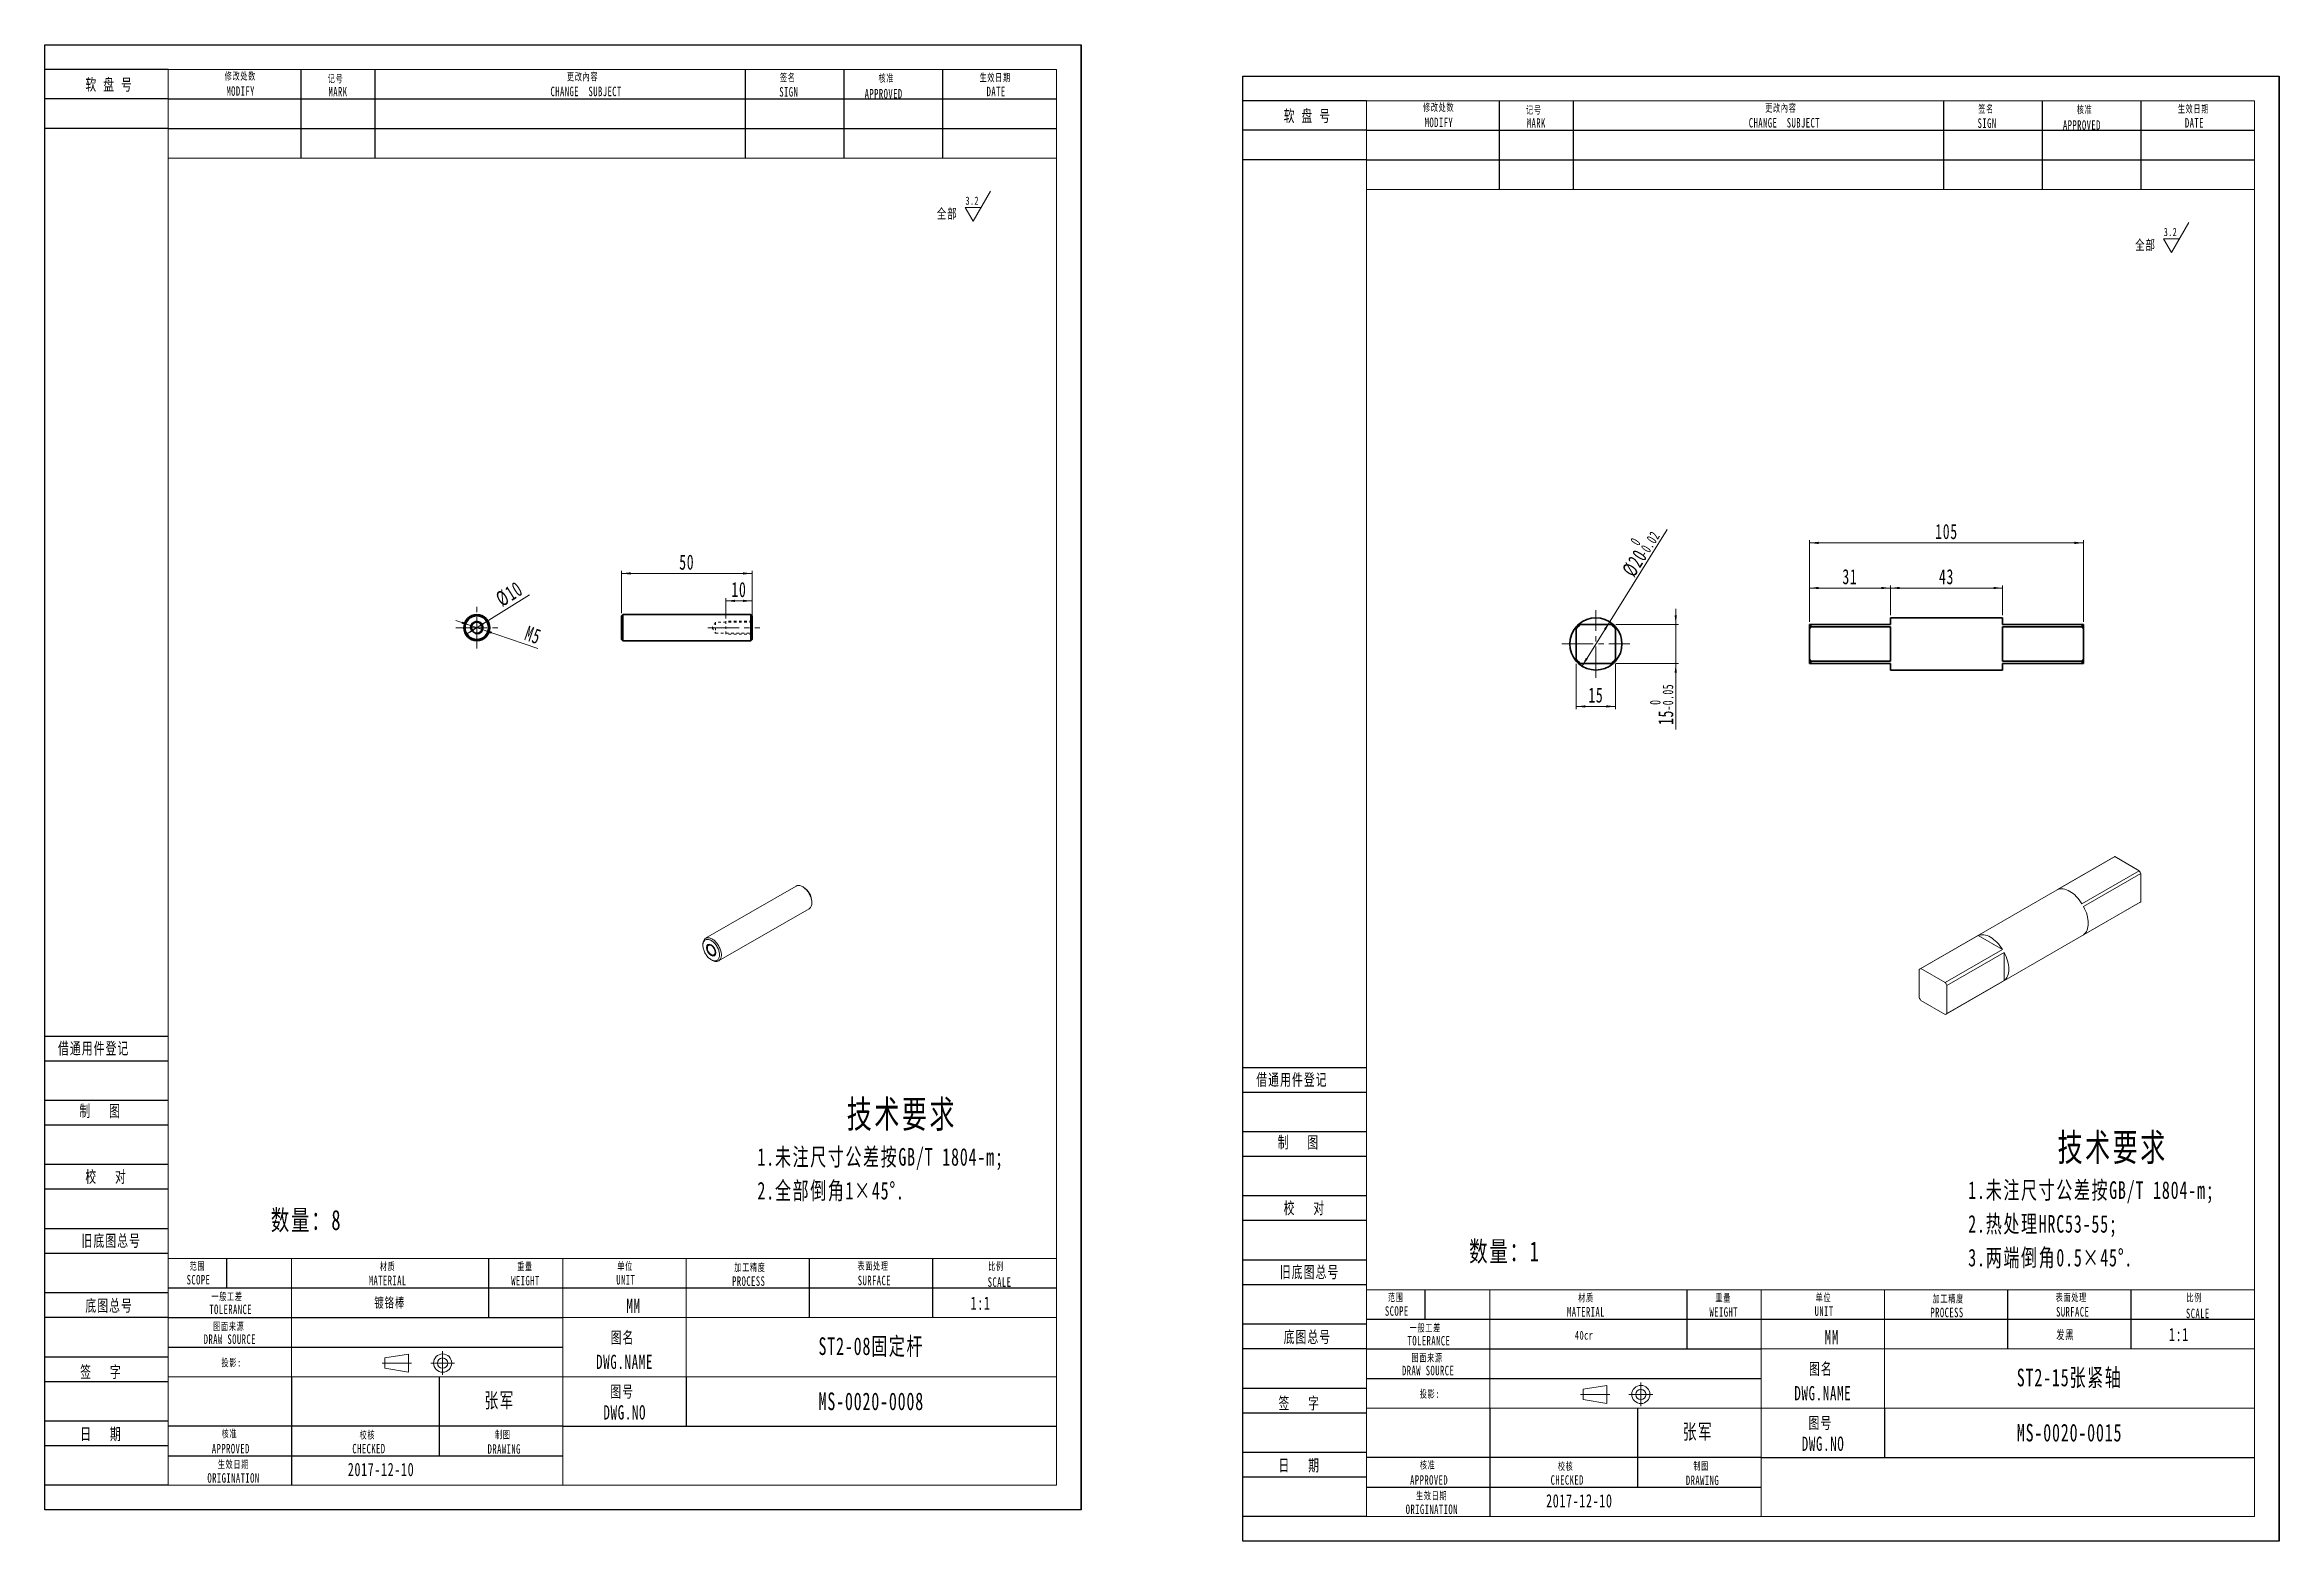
# Model space of a CAD drawing. Header units: millimetres. Extents: x 440 to 2654, y -10 to 563.
# Drawn here: x 1347 to 2203, y -10 to 563 of the extents above; entities that cross this region are included whole.
import ezdxf

# ---------------------------------------------------------------- set-up
doc = ezdxf.new("R2010")
doc.units = ezdxf.units.MM
for name, pattern in [('AD_LTYPE3 0 mm', [16, 11, -1, 1, -1, 1, -1]), ('点画线', [18, 12, -2, 2, -2]), ('虚线', [2, 1, -1])]:
    doc.linetypes.add(name, pattern=pattern)
doc.layers.get('0').update_dxf_attribs({"lineweight": 35})
for name, color, linetype, lineweight in [('ACAD0', 7, 'Continuous', 0), ('ACADA-定位3-标高', 171, 'Continuous', 0), ('ACADA-构件3-柱砼', 9, 'Continuous', 0), ('ACADA-构件8-屋面', 7, 'Continuous', 0), ('EB0', 7, 'Continuous', 35), ('中心线层', 1, '点画线', 18), ('尺寸线层', 3, 'Continuous', 18), ('虚线层', 6, '虚线', 18)]:
    doc.layers.add(name, color=color, linetype=linetype, lineweight=lineweight)
doc.styles.add('标准', font='', dxfattribs={"width": 0.667})
doc.styles.get('标准').set_extended_font_data('宋体')
doc.dimstyles.new('标准', dxfattribs={"dimtxt": 5.779688, "dimasz": 3.5, "dimexe": 1, "dimexo": 1, "dimgap": 1.209086, "dimtad": 1, "dimdsep": 46, "dimtxsty": '标准', "dimblk": '_CAXARROW', "dimcen": 0, "dimdle": 7, "dimazin": 2, "dimtfac": 0.707107, "dimtdec": 3, "dimtmove": 0, "dimatfit": 3, "dimfxl": 0, "dimfrac": 2, "dimtolj": 1, "dimarcsym": 0})

msp = doc.modelspace()

# ---------------------------------------------------------------- texts
at = {"layer": 'ACADA-定位3-标高', "linetype": 'Continuous', "lineweight": 18, "line_spacing_factor": 1.15057, "style": '标准'}
for s, insert, char_height, width, attachment_point in [('\\T1.1;数量：8', (1433.915, 108.513), 7.7149, 39.4258, 7), ('\\T1.1;数量：1', (1892.794, 96.51), 7.7146, 38.95265, 7), ('\\T1.1;ST2-08固定杆', (1663.833, 64.546), 6.74297, 141.73595, 5), ('\\T1.1;ST2-15张紧轴', (2122.713, 52.543), 6.74297, 141.73595, 5), ('\\T1.1;MS-0020-0008', (1663.833, 43.758), 6.74297, 141.73595, 5), ('\\T1.1;MS-0020-0015', (2122.713, 31.755), 6.74297, 141.73595, 5), ('\\T1.1;2017-12-10', (1463.369, 15.077), 5.09884, 39.173, 7), ('\\T1.1;2017-12-10', (1922.249, 3.074), 5.09884, 39.173, 7)]:
    msp.add_mtext(s, dxfattribs=dict(at, insert=insert, char_height=char_height, width=width, attachment_point=attachment_point))
at = {"layer": 'ACADA-定位3-标高', "linetype": 'AD_LTYPE3 0 mm', "lineweight": 0, "char_height": 5.0972, "width": 10.86809, "attachment_point": 7, "line_spacing_factor": 1.15057, "style": '标准'}
for insert in [(1701.875, 78.772), (2160.754, 66.769)]:
    msp.add_mtext('\\T1.1;1:1', dxfattribs=dict(at, insert=insert))
at = {"layer": 'ACADA-构件8-屋面', "linetype": 'Continuous', "lineweight": 18, "line_spacing_factor": 1.15057, "style": '标准'}
for s, insert, char_height, width, attachment_point in [('\\T1.1;软 盘 号', (1362.872, 550.467), 4.55105, 24.99156, 1), ('\\T1.1;修改处数', (1422.216, 551.296), 2.9127, 20.72747, 5), ('\\T1.1;记号', (1458.692, 550.299), 2.9127, 14.51074, 5), ('\\T1.1;更改內容', (1553.263, 551.038), 2.9127, 39.39579, 5), ('\\T1.1;签名', (1631.858, 550.704), 2.9127, 14.51074, 5), ('\\T1.1;核准', (1669.587, 550.449), 2.9127, 18.65925, 5), ('\\T1.1;生效日期', (1711.266, 550.7), 2.9127, 16.57895, 5), ('\\T1.1;MODIFY', (1422.319, 545.672), 3.64084, 16.59104, 5), ('\\T1.1;MARK', (1459.602, 545.449), 3.6408, 12.44253, 5), ('\\T1.1;CHANGE  SUBJECT', (1554.617, 545.526), 3.64084, 35.25937, 5), ('\\T1.1;SIGN', (1632.243, 545.359), 3.6408, 12.44253, 5), ('\\T1.1;APPROVED', (1668.553, 544.649), 3.64084, 16.59104, 5), ('\\T1.1;DATE', (1711.633, 545.526), 3.6408, 12.44253, 5), ('\\T1.1;软 盘 号', (1821.752, 538.464), 4.55105, 24.99156, 1), ('\\T1.1;修改处数', (1881.096, 539.294), 2.9127, 20.72747, 5), ('\\T1.1;记号', (1917.572, 538.296), 2.9127, 14.51074, 5), ('\\T1.1;更改內容', (2012.142, 539.035), 2.9127, 39.39579, 5), ('\\T1.1;签名', (2090.738, 538.701), 2.9127, 14.51074, 5), ('\\T1.1;核准', (2128.467, 538.446), 2.9127, 18.65925, 5), ('\\T1.1;生效日期', (2170.145, 538.697), 2.9127, 16.57895, 5), ('\\T1.1;MODIFY', (1881.198, 533.669), 3.64084, 16.59104, 5), ('\\T1.1;MARK', (1918.481, 533.447), 3.6408, 12.44253, 5), ('\\T1.1;CHANGE  SUBJECT', (2013.497, 533.523), 3.64084, 35.25937, 5), ('\\T1.1;SIGN', (2091.123, 533.356), 3.6408, 12.44253, 5), ('\\T1.1;APPROVED', (2127.433, 532.646), 3.64084, 16.59104, 5), ('\\T1.1;DATE', (2170.513, 533.523), 3.6408, 12.44253, 5), ('\\T1.1;借通用件登记', (1352.386, 181.292), 4.55105, 42.94074, 1), ('\\T1.1;借通用件登记', (1811.265, 169.289), 4.55105, 42.94074, 1), ('\\T1.1;制   图', (1360.58, 157.31), 4.55105, 24.99156, 1), ('\\T1.1;制   图', (1819.46, 145.307), 4.55105, 24.99156, 1), ('\\T1.1;校   对', (1362.872, 132.125), 4.55105, 24.99156, 1), ('\\T1.1;校   对', (1821.752, 120.122), 4.55105, 24.99156, 1), ('\\T1.1;旧底图总号', (1361.408, 107.601), 4.55105, 71.28793, 1), ('\\T1.1;范围', (1405.791, 95.454), 2.9127, 9.1903, 5), ('\\T1.1;材质', (1478.634, 95.325), 2.9127, 15.00191, 5), ('\\T1.1;重量', (1531.214, 95.338), 2.9127, 16.93912, 5), ('\\T1.1;单位', (1569.598, 95.422), 2.9127, 13.06471, 5), ('\\T1.1;加工精度', (1617.364, 94.94), 2.9127, 18.38439, 5), ('\\T1.1;表面处理', (1664.501, 95.491), 2.9127, 18.38439, 5), ('\\T1.1;比例', (1711.602, 95.367), 2.9127, 16.69126, 5), ('\\T1.1;旧底图总号', (1820.287, 95.598), 4.55105, 71.28793, 1), ('\\T1.1;SCOPE', (1406.186, 90.361), 3.64084, 10.49631, 5), ('\\T1.1;一般工差', (1417.112, 83.774), 2.9127, 20.32159, 5), ('\\T1.1;MATERIAL', (1478.642, 90.078), 3.64084, 15.39209, 5), ('\\T1.1;WEIGHT', (1531.389, 90.005), 3.64084, 15.29033, 5), ('\\T1.1;UNIT', (1569.819, 90.339), 3.6408, 11.00889, 5), ('\\T1.1;PROCESS', (1616.885, 89.813), 3.64084, 14.67599, 5), ('\\T1.1;SURFACE', (1665.013, 90.071), 3.64084, 14.57424, 5), ('\\T1.1;SCALE', (1712.946, 89.448), 3.64084, 15.13391, 5), ('\\T1.1;底图总号', (1362.872, 82.744), 4.5511, 24.99156, 1), ('\\T1.1;TOLERANCE', (1418.497, 78.997), 3.64084, 18.44864, 5), ('\\T1.1;   MM', (1568.706, 80.367), 5.46126, 22.34339, 5), ('\\T1.1;SCOPE', (1865.065, 78.359), 3.64084, 10.49631, 5), ('\\T1.1;范围', (1864.671, 83.451), 2.9127, 9.1903, 5), ('\\T1.1;MATERIAL', (1937.521, 78.075), 3.64084, 15.39209, 5), ('\\T1.1;材质', (1937.514, 83.322), 2.9127, 15.00191, 5), ('\\T1.1;WEIGHT', (1990.269, 78.002), 3.64084, 15.29033, 5), ('\\T1.1;重量', (1990.094, 83.335), 2.9127, 16.93912, 5), ('\\T1.1;UNIT', (2028.699, 78.336), 3.6408, 11.00889, 5), ('\\T1.1;单位', (2028.477, 83.419), 2.9127, 13.06471, 5), ('\\T1.1;PROCESS', (2075.765, 77.81), 3.64084, 14.67599, 5), ('\\T1.1;加工精度', (2076.244, 82.937), 2.9127, 18.38439, 5), ('\\T1.1;表面处理', (2123.38, 83.488), 2.9127, 18.38439, 5), ('\\T1.1;SURFACE', (2123.893, 78.068), 3.64084, 14.57424, 5), ('\\T1.1;SCALE', (2171.826, 77.446), 3.64084, 15.13391, 5), ('\\T1.1;比例', (2170.482, 83.364), 2.9127, 16.69126, 5), ('\\T1.1;图面来源', (1417.803, 72.333), 2.9127, 24.196, 5), ('\\T1.1;图名', (1568.574, 68.013), 4.5511, 13.78546, 5), ('\\T1.1;底图总号', (1821.752, 70.741), 4.5511, 24.99156, 1), ('\\T1.1;TOLERANCE', (1877.377, 66.994), 3.64084, 18.44864, 5), ('\\T1.1;一般工差', (1875.991, 71.771), 2.9127, 20.32159, 5), ('\\T1.1;   MM', (2027.585, 68.364), 5.46126, 22.34339, 5), ('\\T1.1;投影:', (1418.863, 58.466), 2.9127, 108.913, 5), ('\\T1.1;图面来源', (1876.682, 60.33), 2.9127, 24.196, 5), ('\\T1.1;签   字', (1360.892, 57.376), 4.55105, 24.99156, 1), ('\\T1.1;图名', (2027.453, 56.01), 4.5511, 13.78546, 5), ('\\T1.1;张军', (1521.504, 43.847), 5.772, 75.59251, 5), ('\\T1.1;图号', (1568.442, 47.304), 4.5511, 22.50287, 5), ('\\T1.1;签   字', (1819.771, 45.373), 4.55105, 24.99156, 1), ('\\T1.1;投影:', (1877.742, 46.463), 2.9127, 108.913, 5), ('\\T1.1;张军', (1980.383, 31.844), 5.772, 75.59251, 5), ('\\T1.1;图号', (2027.321, 35.301), 4.5511, 22.50287, 5), ('\\T1.1;日   期', (1360.892, 33.564), 4.55105, 24.99156, 1), ('\\T1.1;APPROVED', (1418.56, 25.645), 3.64084, 17.02023, 5), ('\\T1.1;核准', (1418.021, 31.257), 2.9127, 16.93912, 5), ('\\T1.1;CHECKED', (1471.458, 25.645), 3.64084, 14.67599, 5), ('\\T1.1;校核', (1470.871, 30.759), 2.9127, 15.00191, 5), ('\\T1.1;DRAWING', (1523.258, 25.52), 3.64084, 14.1672, 5), ('\\T1.1;制图', (1522.745, 30.884), 2.9127, 18.87632, 5), ('\\T1.1;生效日期', (1419.555, 19.472), 2.9127, 24.196, 5), ('\\T1.1;日   期', (1819.771, 21.561), 4.55105, 24.99156, 1), ('\\T1.1;核准', (1876.901, 19.254), 2.9127, 16.93912, 5), ('\\T1.1;校核', (1929.75, 18.756), 2.9127, 15.00191, 5), ('\\T1.1;制图', (1981.624, 18.881), 2.9127, 18.87632, 5), ('\\T1.1;ORIGINATION', (1419.59, 14.421), 3.64084, 20.5743, 5), ('\\T1.1;APPROVED', (1877.44, 13.642), 3.64084, 17.02023, 5), ('\\T1.1;生效日期', (1878.434, 7.469), 2.9127, 24.196, 5), ('\\T1.1;CHECKED', (1930.337, 13.643), 3.64084, 14.67599, 5), ('\\T1.1;DRAWING', (1982.137, 13.517), 3.64084, 14.1672, 5), ('\\T1.1;ORIGINATION', (1878.47, 2.418), 3.64084, 20.5743, 5)]:
    msp.add_mtext(s, dxfattribs=dict(at, insert=insert, char_height=char_height, width=width, attachment_point=attachment_point))
at = {"layer": '尺寸线层', "linetype": 'Continuous', "lineweight": 18, "line_spacing_factor": 1.15057, "style": '标准'}
for s, insert, char_height, width, attachment_point in [('\\T1.1;技术要求', (1654.441, 159.105), 10.5373, 72.72313, 1), ('\\T1.1;技术要求', (2118.12, 146.376), 10.5373, 72.72313, 1), ('\\T1.1;1.未注尺寸公差按GB/T 1804-m;\\P2.全部倒角1×45%%D.', (1620.211, 140.816), 6.74297, 128.95196, 1), ('\\T1.1;1.未注尺寸公差按GB/T 1804-m;\\P2.热处理HRC53-55;\\P3.两端倒角0.5×45%%D.', (2083.89, 128.088), 6.74297, 128.95196, 1), ('\\T1.1;镀铬棒', (1479.437, 81.374), 3.8483, 40.53202, 5), ('\\T1.1;DRAW SOURCE', (1418.174, 67.572), 3.64084, 47.21285, 5), ('\\T1.1;40cr', (1936.816, 69.077), 3.3715, 75.59251, 5), ('\\T1.1;发黑', (2121.072, 69.077), 3.3715, 47.24532, 5), ('\\T1.1;DWG.NAME', (1569.342, 58.877), 5.46126, 47.24532, 5), ('\\T1.1;DRAW SOURCE', (1877.053, 55.569), 3.64084, 47.21285, 5), ('\\T1.1;DWG.NAME', (2028.222, 46.874), 5.46126, 47.24532, 5), ('\\T1.1;DWG.NO', (1569.441, 39.513), 5.46126, 47.44838, 5), ('\\T1.1;DWG.NO', (2028.321, 27.51), 5.46126, 47.44838, 5)]:
    msp.add_mtext(s, dxfattribs=dict(at, insert=insert, char_height=char_height, width=width, attachment_point=attachment_point))

# ---------------------------------------------------------------- blocks, each defined once
blk = doc.blocks.new('*X5')
at = {"layer": '尺寸线层', "linetype": 'Continuous', "lineweight": 18}
for p, q in [((6.49, -1.41), (13.14, 10.09)), ((3.48, 3.82), (9.51, 3.82)), ((6.49, -1.41), (3.48, 3.82))]:
    blk.add_line(p, q, dxfattribs=at)
at = {"layer": '尺寸线层', "linetype": 'Continuous', "lineweight": 18, "line_spacing_factor": 1.15057, "style": '标准'}
for s, insert, char_height, width, attachment_point in [('\\T1.1;全部', (-3.47, 1.27), 3.853, 17.1639, 5), ('\\T1.1;3.2', (8.68, 6.41), 3.116, 6.8178, 6)]:
    blk.add_mtext(s, dxfattribs=dict(at, insert=insert, char_height=char_height, width=width, attachment_point=attachment_point))
blk = doc.blocks.new('*X31')
at = {"layer": '尺寸线层', "linetype": 'Continuous', "lineweight": 18}
for points in [[(1517.01, 342.79), (1514.27, 340.56), (1513.81, 341.3)], [(1508.53, 337.49), (1511.73, 338.97), (1511.27, 339.71)]]:
    blk.add_hatch(color=0, dxfattribs=at).paths.add_polyline_path(points, flags=0)
at = {"layer": '尺寸线层', "color": 0, "linetype": 'Continuous', "lineweight": 18}
blk.add_line((1532.92, 352.73), (1508.53, 337.49), dxfattribs=at)
at = {"layer": '尺寸线层', "color": 0, "linetype": 'Continuous', "lineweight": 18, "insert": (1525.23, 353), "char_height": 5.7797, "width": 18.1582, "attachment_point": 5, "rotation": 31.99954, "line_spacing_factor": 1.15057, "style": '标准'}
blk.add_mtext('\\T1.1;%%C10', dxfattribs=at)
blk = doc.blocks.new('_CAXARROW')
blk.add_hatch(color=0).paths.add_polyline_path([(0, 0), (-1, 0.125), (-1, -0.125)], flags=0)
blk = doc.blocks.new('*X32')
at = {"layer": '尺寸线层', "linetype": 'Continuous', "lineweight": 18}
for points in [[(1568.17, 360.91), (1571.67, 361.35), (1571.67, 360.48)], [(1618.17, 360.91), (1614.67, 361.35), (1614.67, 360.48)]]:
    blk.add_hatch(color=0, dxfattribs=at).paths.add_polyline_path(points, flags=0)
at = {"layer": '尺寸线层', "color": 0, "linetype": 'Continuous', "lineweight": 18}
for p, q in [((1568.17, 345.64), (1568.17, 361.91)), ((1568.17, 360.91), (1618.17, 360.91)), ((1618.17, 345.64), (1618.17, 361.91))]:
    blk.add_line(p, q, dxfattribs=at)
at = {"layer": '尺寸线层', "color": 0, "linetype": 'Continuous', "lineweight": 18, "insert": (1593.17, 365.22), "char_height": 5.78, "width": 8.2177, "attachment_point": 5, "line_spacing_factor": 1.15057, "style": '标准'}
blk.add_mtext('\\T1.1;50', dxfattribs=at)
blk = doc.blocks.new('*X33')
at = {"layer": '尺寸线层', "linetype": 'Continuous', "lineweight": 18}
for points in [[(1608.17, 350.41), (1611.67, 350.85), (1611.67, 349.98)], [(1618.17, 350.41), (1614.67, 350.85), (1614.67, 349.98)]]:
    blk.add_hatch(color=0, dxfattribs=at).paths.add_polyline_path(points, flags=0)
at = {"layer": '尺寸线层', "color": 0, "linetype": 'Continuous', "lineweight": 18}
for p, q in [((1608.17, 343.64), (1608.17, 351.41)), ((1618.17, 343.64), (1618.17, 351.41)), ((1608.17, 350.41), (1618.17, 350.41))]:
    blk.add_line(p, q, dxfattribs=at)
at = {"layer": '尺寸线层', "color": 0, "linetype": 'Continuous', "lineweight": 18, "insert": (1613.17, 354.72), "char_height": 5.78, "width": 8.2177, "attachment_point": 5, "line_spacing_factor": 1.15057, "style": '标准'}
blk.add_mtext('\\T1.1;10', dxfattribs=at)
blk = doc.blocks.new('*X34')
at = {"layer": '尺寸线层', "linetype": 'Continuous', "lineweight": 18}
for points in [[(1510.41, 340.95), (1506.95, 341.67), (1507.24, 342.5)], [(1515.13, 339.33), (1518.3, 337.78), (1518.59, 338.6)]]:
    blk.add_hatch(color=0, dxfattribs=at).paths.add_polyline_path(points, flags=0)
at = {"layer": '尺寸线层', "color": 0, "linetype": 'Continuous', "lineweight": 18}
blk.add_line((1536.08, 332.14), (1504.73, 342.9), dxfattribs=at)
at = {"layer": '尺寸线层', "color": 0, "linetype": 'Continuous', "lineweight": 18, "insert": (1534.32, 337.3), "char_height": 5.78, "width": 11.0137, "attachment_point": 5, "rotation": 341.06, "line_spacing_factor": 1.15057, "style": '标准'}
blk.add_mtext('\\T1.1;M5', dxfattribs=at)
blk = doc.blocks.new('*X6')
at = {"layer": '尺寸线层', "linetype": 'Continuous', "lineweight": 18}
for p, q in [((6.49, -1.41), (13.14, 10.09)), ((3.48, 3.82), (9.51, 3.82)), ((6.49, -1.41), (3.48, 3.82))]:
    blk.add_line(p, q, dxfattribs=at)
at = {"layer": '尺寸线层', "linetype": 'Continuous', "lineweight": 18, "line_spacing_factor": 1.15057, "style": '标准'}
for s, insert, char_height, width, attachment_point in [('\\T1.1;全部', (-3.47, 1.27), 3.853, 17.1639, 5), ('\\T1.1;3.2', (8.68, 6.41), 3.116, 6.8178, 6)]:
    blk.add_mtext(s, dxfattribs=dict(at, insert=insert, char_height=char_height, width=width, attachment_point=attachment_point))
blk = doc.blocks.new('*X35')
at = {"layer": '尺寸线层', "linetype": 'Continuous', "lineweight": 18}
for points in [[(1933.81, 309.97), (1937.31, 310.41), (1937.31, 309.53)], [(1948.81, 309.97), (1945.31, 310.41), (1945.31, 309.53)]]:
    blk.add_hatch(color=0, dxfattribs=at).paths.add_polyline_path(points, flags=0)
at = {"layer": '尺寸线层', "color": 0, "linetype": 'Continuous', "lineweight": 18}
for p, q in [((1933.81, 326.3), (1933.81, 308.97)), ((1948.81, 326.3), (1948.81, 308.97)), ((1933.81, 309.97), (1948.81, 309.97))]:
    blk.add_line(p, q, dxfattribs=at)
at = {"layer": '尺寸线层', "color": 0, "linetype": 'Continuous', "lineweight": 18, "insert": (1941.31, 314.28), "char_height": 5.78, "width": 8.1213, "attachment_point": 5, "line_spacing_factor": 1.15057, "style": '标准'}
blk.add_mtext('\\T1.1;15', dxfattribs=at)
blk = doc.blocks.new('*X37')
at = {"color": 0, "attachment_point": 1, "rotation": 90, "line_spacing_factor": 1.15057, "style": '标准'}
for s, insert, char_height, width in [('\\T1.1;{\\H0.707107x;-0.05}', (5104.51, 318.21), 5.7797, 20.9352), ('\\T1.1;{\\H0.707107x;0}', (5099.63, 320.4), 5.7797, 20.9352), ('\\T1.1;15', (5102.82, 312.68), 5.78, 32.911)]:
    blk.add_mtext(s, dxfattribs=dict(at, insert=insert, char_height=char_height, width=width))
blk = doc.blocks.new('*X36')
at = {"layer": '尺寸线层', "linetype": 'Continuous', "lineweight": 18}
for points in [[(1971.9, 341.41), (1972.33, 344.91), (1971.46, 344.91)], [(1971.9, 326.41), (1972.33, 322.91), (1971.46, 322.91)]]:
    blk.add_hatch(color=0, dxfattribs=at).paths.add_polyline_path(points, flags=0)
at = {"layer": '尺寸线层', "color": 0, "linetype": 'Continuous', "lineweight": 18}
for p, q in [((1971.9, 347.41), (1971.9, 301.14)), ((1948.92, 341.41), (1972.9, 341.41)), ((1948.92, 326.41), (1972.9, 326.41))]:
    blk.add_line(p, q, dxfattribs=at)
blk.add_blockref('*X37', (-3137.66, -9.82), dxfattribs=at)
blk = doc.blocks.new('*X39')
at = {"color": 0, "char_height": 5.7797, "attachment_point": 1, "rotation": 58.06068, "line_spacing_factor": 1.15057, "style": '标准'}
for s, insert, width in [('\\T1.1;{\\H0.707107x;-0.02}', (5094.85, 378.75), 20.9352), ('\\T1.1;%%C20', (5088.66, 372.01), 39.8415), ('\\T1.1;{\\H0.707107x;0}', (5091.87, 383.19), 20.9352)]:
    blk.add_mtext(s, dxfattribs=dict(at, insert=insert, width=width))
blk = doc.blocks.new('*X38')
at = {"layer": '尺寸线层', "linetype": 'Continuous', "lineweight": 18}
for points in [[(1946.6, 342.4), (1945.12, 339.2), (1944.38, 339.66)], [(1936.02, 325.43), (1938.24, 328.16), (1937.5, 328.63)]]:
    blk.add_hatch(color=0, dxfattribs=at).paths.add_polyline_path(points, flags=0)
at = {"layer": '尺寸线层', "color": 0, "linetype": 'Continuous', "lineweight": 18}
blk.add_line((1968.65, 377.76), (1936.02, 325.43), dxfattribs=at)
blk.add_blockref('*X39', (-3137.66, -9.82), dxfattribs=at)
blk = doc.blocks.new('*X40')
at = {"layer": '尺寸线层', "linetype": 'Continuous', "lineweight": 18}
for points in [[(2023.09, 372.63), (2026.59, 373.06), (2026.59, 372.19)], [(2128.09, 372.63), (2124.59, 373.06), (2124.59, 372.19)]]:
    blk.add_hatch(color=0, dxfattribs=at).paths.add_polyline_path(points, flags=0)
at = {"layer": '尺寸线层', "color": 0, "linetype": 'Continuous', "lineweight": 18}
for p, q in [((2023.09, 342.41), (2023.09, 373.63)), ((2023.09, 372.63), (2128.09, 372.63)), ((2128.09, 342.41), (2128.09, 373.63))]:
    blk.add_line(p, q, dxfattribs=at)
at = {"layer": '尺寸线层', "color": 0, "linetype": 'Continuous', "lineweight": 18, "insert": (2075.59, 376.94), "char_height": 5.78, "width": 12.6446, "attachment_point": 5, "line_spacing_factor": 1.15057, "style": '标准'}
blk.add_mtext('\\T1.1;105', dxfattribs=at)
blk = doc.blocks.new('*X41')
at = {"layer": '尺寸线层', "linetype": 'Continuous', "lineweight": 18}
for points in [[(2023.09, 355.33), (2026.59, 355.77), (2026.59, 354.9)], [(2054.09, 355.33), (2050.59, 355.77), (2050.59, 354.9)]]:
    blk.add_hatch(color=0, dxfattribs=at).paths.add_polyline_path(points, flags=0)
at = {"layer": '尺寸线层', "color": 0, "linetype": 'Continuous', "lineweight": 18}
for p, q in [((2023.09, 342.41), (2023.09, 356.33)), ((2023.09, 355.33), (2054.09, 355.33)), ((2054.09, 344.91), (2054.09, 356.33))]:
    blk.add_line(p, q, dxfattribs=at)
at = {"layer": '尺寸线层', "color": 0, "linetype": 'Continuous', "lineweight": 18, "insert": (2038.59, 359.64), "char_height": 5.78, "width": 7.8001, "attachment_point": 5, "line_spacing_factor": 1.15057, "style": '标准'}
blk.add_mtext('\\T1.1;31', dxfattribs=at)
blk = doc.blocks.new('*X42')
at = {"layer": '尺寸线层', "linetype": 'Continuous', "lineweight": 18}
for points in [[(2054.09, 355.33), (2057.59, 355.77), (2057.59, 354.9)], [(2097.09, 355.33), (2093.59, 355.77), (2093.59, 354.9)]]:
    blk.add_hatch(color=0, dxfattribs=at).paths.add_polyline_path(points, flags=0)
at = {"layer": '尺寸线层', "color": 0, "linetype": 'Continuous', "lineweight": 18}
for p, q in [((2054.09, 344.91), (2054.09, 356.33)), ((2054.09, 355.33), (2097.09, 355.33)), ((2097.09, 344.91), (2097.09, 356.33))]:
    blk.add_line(p, q, dxfattribs=at)
at = {"layer": '尺寸线层', "color": 0, "linetype": 'Continuous', "lineweight": 18, "insert": (2075.59, 359.64), "char_height": 5.78, "width": 8.1213, "attachment_point": 5, "line_spacing_factor": 1.15057, "style": '标准'}
blk.add_mtext('\\T1.1;43', dxfattribs=at)

# ---------------------------------------------------------------- dimensions: what is measured, and where the dimension line sits
at = {"layer": '尺寸线层'}
for p1, p2, override, picture, middle in [((1936.02, 325.426), (1946.6, 342.398), {"dimpost": '%%C<>', "dimsah": 1, "dimtol": 1, "dimtp": 0, "dimtm": 0.02, "dimtmove": 2, "dimtfill": 1, "dimtzin": 8}, '*X38', (1961.94, 367.005)), ((1508.53, 337.488), (1517.01, 342.787), {"dimpost": '%%C<>', "dimsah": 1, "dimtmove": 2, "dimtfill": 1, "dimtzin": 8}, '*X31', (1527.511, 349.349))]:
    dim = msp.add_diameter_dim_2p(p1=p1, p2=p2, dimstyle='标准', override=override, dxfattribs=at)
    dim.commit()
    dim.dimension.update_dxf_attribs({"geometry": picture, "text_midpoint": middle, "dimtype": 163})
for base, p1, p2, picture, middle in [((2128.089, 372.626), (2023.089, 341.412), (2128.089, 341.412), '*X40', (2075.589, 372.626)), ((1618.174, 360.915), (1568.174, 344.638), (1618.174, 344.638), '*X32', (1593.174, 360.915)), ((2054.089, 355.335), (2023.089, 341.412), (2054.089, 343.912), '*X41', (2038.589, 355.335)), ((2097.089, 355.335), (2054.089, 343.912), (2097.089, 343.912), '*X42', (2075.589, 355.335)), ((1618.174, 350.414), (1608.174, 342.638), (1618.174, 342.638), '*X33', (1613.174, 350.414)), ((1948.81, 309.968), (1933.81, 327.298), (1948.81, 327.298), '*X35', (1941.31, 309.968))]:
    dim = msp.add_linear_dim(base=base, p1=p1, p2=p2, dimstyle='标准', override={"dimsah": 1, "dimtfill": 1, "dimtzin": 8}, dxfattribs=at)
    dim.commit()
    dim.dimension.update_dxf_attribs({"geometry": picture, "text_midpoint": middle})
dim = msp.add_diameter_dim_2p(p1=(1510.405, 340.949), p2=(1515.134, 339.326), text='M5', dimstyle='标准', override={"dimpost": '%%C<>', "dimsah": 1, "dimtmove": 2, "dimtfill": 1}, dxfattribs=at)
dim.commit()
dim.dimension.update_dxf_attribs({"geometry": '*X34', "text_midpoint": (1532.922, 333.223), "dimtype": 163})
dim = msp.add_linear_dim(base=(1971.897, 326.412), p1=(1947.925, 341.412), p2=(1947.925, 326.412), angle=270, dimstyle='标准', override={"dimsah": 1, "dimtol": 1, "dimtp": 0, "dimtm": 0.05, "dimtfill": 1, "dimtzin": 8}, dxfattribs=at)
dim.commit()
dim.dimension.update_dxf_attribs({"geometry": '*X36', "text_midpoint": (1971.897, 310.776)})

# ---------------------------------------------------------------- linework, layer by layer
at = {"layer": 'ACAD0', "linetype": 'Continuous', "lineweight": 0}
for p, q in [((1394.535, 11.631), (1394.535, 554.008)), ((1394.535, 554.008), (1734.701, 554.008)), ((1734.701, 554.008), (1734.701, 11.631)), ((1853.414, 542.005), (2193.581, 542.005)), ((1853.414, -0.371), (1853.414, 542.005)), ((2193.581, 542.005), (2193.581, -0.371)), ((1394.535, 519.991), (1734.701, 519.991)), ((1853.414, 507.988), (2193.581, 507.988)), ((1394.535, 98.563), (1734.701, 98.563)), ((1441.78, 53.207), (1441.78, 98.563)), ((1545.72, 11.631), (1545.72, 98.563)), ((1592.965, 53.207), (1592.965, 98.563)), ((1853.414, 86.56), (2193.581, 86.56)), ((1900.66, 41.204), (1900.66, 86.56)), ((2004.599, -0.371), (2004.599, 86.56)), ((2051.845, 41.204), (2051.845, 86.56)), ((1545.72, 75.885), (1734.701, 75.885)), ((2004.599, 63.882), (2193.581, 63.882)), ((1394.535, 53.207), (1734.701, 53.207)), ((1853.414, 41.204), (2193.581, 41.204)), ((1394.535, 11.631), (1734.701, 11.631)), ((1853.414, -0.371), (2193.581, -0.371))]:
    msp.add_line(p, q, dxfattribs=at)
at = {"layer": 'ACAD0', "color": 7, "linetype": 'Continuous', "lineweight": 15}
for p, q in [((2139.699, 252.291), (2065.453, 209.43)), ((2118.101, 239.8), (2140.022, 252.455)), ((2140.022, 252.455), (2149.376, 247.055)), ((1635.035, 241.17), (1600.387, 221.168)), ((1637.889, 240.718), (1637.535, 240.922)), ((2127.456, 234.4), (2149.376, 247.055)), ((2128.082, 233.316), (2150.002, 245.97)), ((2150.002, 245.97), (2150.002, 235.168)), ((1605.386, 212.508), (1640.035, 232.51)), ((1641.07, 234.799), (1641.07, 235.207)), ((2075.452, 192.109), (2149.698, 234.97)), ((2128.082, 222.514), (2150.002, 235.168)), ((1599.351, 218.879), (1599.351, 218.471)), ((2087.696, 222.248), (2065.776, 209.593)), ((2097.05, 216.848), (2075.13, 204.193)), ((2097.676, 215.763), (2075.756, 203.109)), ((2087.696, 222.248), (2097.05, 216.848)), ((2097.676, 215.763), (2097.676, 204.961)), ((1602.532, 212.96), (1602.886, 212.756)), ((2065.149, 198.43), (2065.149, 209.232)), ((2065.776, 209.593), (2075.13, 204.193)), ((2075.13, 191.945), (2065.776, 197.345)), ((2097.676, 204.961), (2075.756, 192.307)), ((2075.756, 203.109), (2075.756, 192.307))]:
    msp.add_line(p, q, dxfattribs=at)
for points in [[(1641.07, 234.799), (1641.058, 235.153), (1641.019, 235.518), (1640.956, 235.894), (1640.868, 236.276), (1640.756, 236.662), (1640.621, 237.049), (1640.464, 237.435), (1640.286, 237.817), (1640.087, 238.192), (1639.871, 238.556), (1639.637, 238.909), (1639.388, 239.246), (1639.126, 239.567), (1638.853, 239.867), (1638.57, 240.146), (1638.28, 240.401), (1637.984, 240.63), (1637.685, 240.832), (1637.385, 241.006), (1637.086, 241.149), (1636.79, 241.261), (1636.499, 241.341), (1636.216, 241.389), (1635.943, 241.404), (1635.681, 241.387), (1635.432, 241.336), (1635.199, 241.253), (1635.035, 241.17)], [(2127.456, 234.4), (2126.958, 235.15), (2126.426, 235.865), (2125.865, 236.541), (2125.278, 237.171), (2124.672, 237.751), (2124.049, 238.275), (2123.416, 238.74), (2122.778, 239.142), (2122.141, 239.477), (2121.508, 239.742), (2120.885, 239.937), (2120.278, 240.058), (2119.692, 240.105), (2119.131, 240.077), (2118.599, 239.975), (2118.101, 239.8)], [(2128.082, 222.514), (2128.482, 222.857), (2128.836, 223.267), (2129.14, 223.739), (2129.393, 224.271), (2129.591, 224.857), (2129.734, 225.493), (2129.821, 226.174), (2129.85, 226.894), (2129.821, 227.648), (2129.734, 228.428), (2129.591, 229.229), (2129.393, 230.045), (2129.14, 230.868), (2128.836, 231.692), (2128.482, 232.51), (2128.082, 233.316)], [(2097.05, 216.848), (2096.552, 217.597), (2096.021, 218.313), (2095.459, 218.988), (2094.873, 219.618), (2094.266, 220.198), (2093.644, 220.722), (2093.011, 221.187), (2092.373, 221.589), (2091.735, 221.924), (2091.102, 222.19), (2090.48, 222.384), (2089.873, 222.505), (2089.286, 222.552), (2088.725, 222.524), (2088.193, 222.423), (2087.696, 222.248)], [(1599.351, 218.879), (1599.364, 219.218), (1599.402, 219.54), (1599.465, 219.842), (1599.553, 220.123), (1599.665, 220.38), (1599.8, 220.611), (1599.957, 220.815), (1600.136, 220.991), (1600.334, 221.137), (1600.551, 221.251), (1600.784, 221.334), (1601.033, 221.385), (1601.295, 221.402), (1601.568, 221.387), (1601.851, 221.339), (1602.142, 221.259), (1602.437, 221.147), (1602.736, 221.004), (1603.037, 220.83), (1603.336, 220.628), (1603.631, 220.399), (1603.922, 220.144), (1604.205, 219.865), (1604.478, 219.565), (1604.74, 219.244), (1604.989, 218.907), (1605.222, 218.554), (1605.439, 218.19), (1605.637, 217.815), (1605.816, 217.433), (1605.973, 217.047), (1606.108, 216.66), (1606.22, 216.274), (1606.308, 215.892), (1606.371, 215.516), (1606.409, 215.151), (1606.422, 214.797)], [(1605.715, 214.797), (1605.702, 215.134), (1605.664, 215.483), (1605.6, 215.841), (1605.512, 216.205), (1605.4, 216.573), (1605.265, 216.942), (1605.107, 217.308), (1604.929, 217.668), (1604.732, 218.02), (1604.517, 218.361), (1604.286, 218.689), (1604.041, 218.999), (1603.784, 219.291), (1603.516, 219.561), (1603.241, 219.808), (1602.96, 220.029), (1602.676, 220.222), (1602.39, 220.387), (1602.106, 220.522), (1601.825, 220.625), (1601.55, 220.696), (1601.282, 220.735), (1601.025, 220.74), (1600.78, 220.712), (1600.549, 220.652), (1600.334, 220.559), (1600.137, 220.435), (1599.959, 220.28), (1599.801, 220.095), (1599.666, 219.883), (1599.554, 219.645), (1599.466, 219.382), (1599.402, 219.097), (1599.364, 218.793), (1599.351, 218.471), (1599.364, 218.134), (1599.402, 217.785), (1599.466, 217.427), (1599.554, 217.063), (1599.666, 216.695), (1599.801, 216.326), (1599.959, 215.96), (1600.137, 215.6), (1600.334, 215.248), (1600.549, 214.906), (1600.78, 214.579), (1601.025, 214.269), (1601.282, 213.977), (1601.55, 213.707), (1601.825, 213.46), (1602.106, 213.239), (1602.39, 213.046), (1602.676, 212.881), (1602.96, 212.746), (1603.241, 212.643), (1603.516, 212.572), (1603.784, 212.533), (1604.041, 212.528), (1604.286, 212.555), (1604.517, 212.616), (1604.732, 212.709), (1604.929, 212.833), (1605.107, 212.988), (1605.265, 213.172), (1605.4, 213.385), (1605.512, 213.623), (1605.6, 213.886), (1605.664, 214.17), (1605.702, 214.475), (1605.715, 214.797)], [(1604.018, 215.777), (1604.005, 216.008), (1603.967, 216.25), (1603.905, 216.498), (1603.819, 216.749), (1603.711, 216.998), (1603.583, 217.24), (1603.437, 217.472), (1603.275, 217.69), (1603.101, 217.89), (1602.917, 218.068), (1602.727, 218.222), (1602.533, 218.349), (1602.339, 218.446), (1602.149, 218.512), (1601.965, 218.546), (1601.79, 218.548), (1601.629, 218.516), (1601.483, 218.453), (1601.355, 218.358), (1601.247, 218.234), (1601.161, 218.082), (1601.099, 217.906), (1601.061, 217.708), (1601.048, 217.491), (1601.061, 217.26), (1601.099, 217.018), (1601.161, 216.77), (1601.247, 216.519), (1601.355, 216.27), (1601.483, 216.028), (1601.629, 215.795), (1601.79, 215.578), (1601.965, 215.378), (1602.149, 215.2), (1602.339, 215.046), (1602.533, 214.919), (1602.727, 214.822), (1602.917, 214.756), (1603.101, 214.722), (1603.275, 214.72), (1603.437, 214.752), (1603.583, 214.815), (1603.711, 214.91), (1603.819, 215.034), (1603.905, 215.186), (1603.967, 215.362), (1604.005, 215.56), (1604.018, 215.777)], [(1606.422, 214.797), (1606.409, 214.458), (1606.371, 214.136), (1606.308, 213.834), (1606.22, 213.554), (1606.108, 213.297), (1605.973, 213.065), (1605.816, 212.861), (1605.637, 212.685), (1605.439, 212.54), (1605.222, 212.425), (1604.989, 212.342), (1604.74, 212.291), (1604.478, 212.274), (1604.205, 212.289), (1603.922, 212.337), (1603.631, 212.417), (1603.336, 212.529), (1603.037, 212.672), (1602.886, 212.756)], [(2097.676, 204.961), (2098.077, 205.305), (2098.43, 205.714), (2098.735, 206.187), (2098.987, 206.718), (2099.186, 207.304), (2099.329, 207.941), (2099.415, 208.621), (2099.444, 209.342), (2099.415, 210.095), (2099.329, 210.875), (2099.186, 211.677), (2098.987, 212.492), (2098.735, 213.315), (2098.43, 214.139), (2098.077, 214.957), (2097.676, 215.763)]]:
    msp.add_lwpolyline(points, dxfattribs=at)
at = {"layer": 'ACAD0', "color": 7, "linetype": 'Continuous', "lineweight": 0}
msp.add_lwpolyline([(1602.533, 214.593), (1601.856, 215.139), (1601.283, 215.912), (1600.9, 216.796), (1600.765, 217.654), (1600.9, 218.358), (1601.283, 218.799), (1601.856, 218.91), (1602.533, 218.675), (1603.209, 218.129), (1603.783, 217.356), (1604.166, 216.472), (1604.301, 215.613), (1604.166, 214.91), (1603.783, 214.469), (1603.209, 214.357), (1602.533, 214.593)], dxfattribs=at)
msp.add_arc((1512.77, 340.138), 2.5, 255, 195, dxfattribs=at)
at = {"layer": 'ACAD0', "color": 7, "linetype": 'Continuous', "lineweight": 15}
for centre, radius, start, end in [((2141.372, 249.394), 3.345, 113.79583, 119.992526), ((1634.197, 234.913), 6.88, 2.451451, 57.543172), ((2134.711, 237.865), 17.306, 27.926304, 32.073697), ((1638.594, 234.541), 2.49, 305.353033, 5.959148), ((2148.026, 237.867), 3.345, 300.001514, 306.215474), ((2067.124, 206.536), 3.341, 113.793084, 126.217668), ((2080.44, 206.535), 17.306, 207.926304, 212.073697), ((2060.465, 195.003), 17.306, 27.926304, 32.073697), ((2073.782, 195.002), 3.341, 293.793084, 306.217668)]:
    msp.add_arc(centre, radius, start, end, dxfattribs=at)
at = {"layer": 'ACADA-构件3-柱砼', "linetype": 'ByBlock', "lineweight": -2, "ltscale": 0.2}
for p, q in [((1347.29, 2.182), (1347.29, 563.457)), ((1347.29, 563.457), (1744.15, 563.457)), ((1744.15, 2.182), (1744.15, 563.457)), ((1744.15, 563.457), (1744.15, 2.182)), ((1394.535, 554.008), (1347.29, 554.008)), ((1445.56, 519.991), (1445.56, 554.008)), ((1473.907, 519.991), (1473.907, 554.008)), ((1615.643, 519.991), (1615.643, 554.008)), ((1653.439, 519.991), (1653.439, 554.008)), ((1691.235, 519.991), (1691.235, 554.008)), ((1806.169, 551.454), (2203.03, 551.454)), ((1806.169, -9.821), (1806.169, 551.454)), ((2203.03, 551.454), (2203.03, -9.821)), ((2203.03, -9.821), (2203.03, 551.454)), ((1394.535, 542.669), (1347.29, 542.669)), ((1394.535, 542.669), (1734.701, 542.669)), ((1853.414, 542.005), (1806.169, 542.005)), ((1904.439, 507.988), (1904.439, 542.005)), ((1932.786, 507.988), (1932.786, 542.005)), ((2074.522, 507.988), (2074.522, 542.005)), ((2112.319, 507.988), (2112.319, 542.005)), ((2150.115, 507.988), (2150.115, 542.005)), ((1394.535, 531.33), (1347.29, 531.33)), ((1394.535, 531.33), (1734.701, 531.33)), ((1853.414, 530.666), (1806.169, 530.666)), ((1853.414, 530.666), (2193.581, 530.666)), ((1853.414, 519.327), (1806.169, 519.327)), ((1853.414, 519.327), (2193.581, 519.327)), ((1394.535, 183.604), (1347.29, 183.604)), ((1394.535, 174.155), (1347.29, 174.155)), ((1853.414, 171.601), (1806.169, 171.601)), ((1394.535, 159.037), (1347.29, 159.037)), ((1853.414, 162.152), (1806.169, 162.152)), ((1394.535, 149.588), (1347.29, 149.588)), ((1853.414, 147.034), (1806.169, 147.034)), ((1853.414, 137.585), (1806.169, 137.585)), ((1394.535, 134.469), (1347.29, 134.469)), ((1394.535, 125.02), (1347.29, 125.02)), ((1853.414, 122.466), (1806.169, 122.466)), ((1853.414, 113.017), (1806.169, 113.017)), ((1394.535, 109.902), (1347.29, 109.902)), ((1394.535, 100.453), (1347.29, 100.453)), ((1416.951, 98.583), (1416.951, 87.224)), ((1517.373, 75.885), (1517.373, 98.563)), ((1640.21, 75.885), (1640.21, 98.563)), ((1687.456, 75.885), (1687.456, 98.563)), ((1853.414, 97.899), (1806.169, 97.899)), ((1394.535, 87.224), (1734.701, 87.224)), ((1853.414, 88.45), (1806.169, 88.45)), ((1875.83, 86.58), (1875.83, 75.221)), ((1976.252, 63.882), (1976.252, 86.56)), ((2099.09, 63.882), (2099.09, 86.56)), ((2146.335, 63.882), (2146.335, 86.56)), ((1394.535, 85.334), (1347.29, 85.334)), ((1394.535, 75.885), (1347.29, 75.885)), ((1394.535, 75.885), (1545.72, 75.885)), ((1853.414, 73.331), (1806.169, 73.331)), ((1853.414, 75.221), (2193.581, 75.221)), ((1394.535, 60.767), (1347.29, 60.767)), ((1394.535, 64.546), (1545.72, 64.546)), ((1853.414, 63.882), (1806.169, 63.882)), ((1853.414, 63.882), (2004.599, 63.882)), ((1441.78, 53.207), (1441.78, 11.631)), ((1498.475, 22.97), (1498.475, 53.207)), ((1592.965, 53.207), (1592.965, 34.309)), ((1853.414, 52.543), (2004.599, 52.543)), ((1394.535, 51.317), (1347.29, 51.317)), ((1853.414, 48.764), (1806.169, 48.764)), ((1394.535, 36.199), (1347.29, 36.199)), ((1545.72, 34.309), (1394.535, 34.309)), ((1545.72, 34.309), (1734.701, 34.309)), ((1853.414, 39.315), (1806.169, 39.315)), ((1900.66, 41.204), (1900.66, -0.371)), ((1957.354, 10.967), (1957.354, 41.204)), ((2051.845, 41.204), (2051.845, 22.306)), ((1394.535, 26.75), (1347.29, 26.75)), ((1394.535, 22.97), (1545.72, 22.97)), ((1853.414, 24.196), (1806.169, 24.196)), ((2004.599, 22.306), (1853.414, 22.306)), ((2004.599, 22.306), (2193.581, 22.306)), ((1394.535, 11.631), (1347.29, 11.631)), ((1853.414, 14.747), (1806.169, 14.747)), ((1853.414, 10.967), (2004.599, 10.967)), ((1744.15, 2.182), (1347.29, 2.182)), ((1853.414, -0.371), (1806.169, -0.371)), ((2203.03, -9.821), (1806.169, -9.821))]:
    msp.add_line(p, q, dxfattribs=at)
at = {"layer": 'ACADA-构件8-屋面', "linetype": 'Continuous', "lineweight": 18}
for p, q in [((1477.558, 60.425), (1486.663, 61.93)), ((1477.558, 60.425), (1477.558, 56.462)), ((1486.663, 61.93), (1486.663, 54.957)), ((1499.665, 53.895), (1499.665, 62.992)), ((1476.497, 58.444), (1487.725, 58.444)), ((1477.558, 56.462), (1486.663, 54.957)), ((1495.117, 58.444), (1504.213, 58.444)), ((1935.376, 46.441), (1946.604, 46.441)), ((1936.438, 48.422), (1945.543, 49.927)), ((1936.438, 48.422), (1936.438, 44.459)), ((1936.438, 44.459), (1945.543, 42.954)), ((1945.543, 49.927), (1945.543, 42.954)), ((1953.996, 46.441), (1963.093, 46.441)), ((1958.545, 41.893), (1958.545, 50.989))]:
    msp.add_line(p, q, dxfattribs=at)
for centre, radius in [((1499.665, 58.444), 3.487), ((1499.665, 58.444), 1.981), ((1958.545, 46.441), 3.487), ((1958.545, 46.441), 1.981)]:
    msp.add_circle(centre, radius, dxfattribs=at)
at = {"layer": 'EB0'}
for p, q in [((1568.674, 345.138), (1568.174, 344.638)), ((1568.174, 335.638), (1568.174, 344.638)), ((1617.674, 345.138), (1568.674, 345.138)), ((1568.674, 345.138), (1568.674, 335.138)), ((1617.674, 335.138), (1617.674, 345.138)), ((1618.174, 344.638), (1617.674, 345.138)), ((1618.174, 344.638), (1618.174, 335.638)), ((2054.089, 343.912), (2054.089, 341.412)), ((2097.089, 343.912), (2054.089, 343.912)), ((2097.089, 343.912), (2097.089, 341.412)), ((1568.174, 335.638), (1568.674, 335.138)), ((1568.674, 335.138), (1617.674, 335.138)), ((1617.674, 335.138), (1618.174, 335.638)), ((1933.81, 327.298), (1933.81, 340.526)), ((1934.696, 341.412), (1947.925, 341.412)), ((1948.81, 340.526), (1948.81, 327.298)), ((2054.089, 341.412), (2023.089, 341.412)), ((2023.089, 341.412), (2023.089, 340.526)), ((2023.089, 339.743), (2023.089, 341.412)), ((2023.089, 327.298), (2023.089, 340.526)), ((2023.589, 341.412), (2023.589, 340.526)), ((2054.089, 340.526), (2023.589, 340.526)), ((2054.089, 340.526), (2054.089, 327.298)), ((2097.089, 341.412), (2128.089, 341.412)), ((2097.089, 340.526), (2097.089, 327.298)), ((2097.089, 340.526), (2127.589, 340.526)), ((2127.589, 340.526), (2127.589, 341.412)), ((2128.089, 341.412), (2128.089, 340.526)), ((2128.089, 341.412), (2128.089, 339.743)), ((2128.089, 327.298), (2128.089, 340.526)), ((1947.925, 326.412), (1934.696, 326.412)), ((2023.089, 326.412), (2023.089, 328.081)), ((2023.089, 327.298), (2023.089, 326.412)), ((2054.089, 326.412), (2023.089, 326.412)), ((2023.589, 327.298), (2023.589, 326.412)), ((2054.089, 327.298), (2023.589, 327.298)), ((2054.089, 326.412), (2054.089, 323.912)), ((2097.089, 327.298), (2127.589, 327.298)), ((2097.089, 326.412), (2097.089, 323.912)), ((2097.089, 326.412), (2128.089, 326.412)), ((2127.589, 326.412), (2127.589, 327.298)), ((2128.089, 328.081), (2128.089, 326.412)), ((2128.089, 327.298), (2128.089, 326.412)), ((2054.089, 323.912), (2097.089, 323.912))]:
    msp.add_line(p, q, dxfattribs=at)
for radius in [5, 4.5, 2.1]:
    msp.add_circle((1512.77, 340.138), radius, dxfattribs=at)
for radius, start, end in [(10, 48.590378, 131.409622), (10, 138.590378, 221.409622), (10, 131.409622, 138.590378), (9.5, 127.863646, 142.136354), (9.5, 37.863646, 52.136354), (10, 41.409622, 48.590378), (10, 318.590378, 41.409622), (9.5, 217.863646, 232.136354), (10, 221.409622, 228.590378), (10, 228.590378, 311.409622), (9.5, 307.863646, 322.136354), (10, 311.409622, 318.590378)]:
    msp.add_arc((1941.31, 333.912), radius, start, end, dxfattribs=at)
for points in [[(2023.089, 341.412), (2023.251, 341.412), (2023.418, 341.412), (2023.589, 341.412)], [(2023.589, 340.526), (2023.418, 340.268), (2023.251, 340.007), (2023.089, 339.743)], [(2127.589, 341.412), (2127.76, 341.412), (2127.927, 341.412), (2128.089, 341.412)], [(2128.089, 339.743), (2127.927, 340.007), (2127.76, 340.268), (2127.589, 340.526)], [(2023.089, 328.081), (2023.251, 327.817), (2023.418, 327.556), (2023.589, 327.298)], [(2023.589, 326.412), (2023.418, 326.412), (2023.251, 326.412), (2023.089, 326.412)], [(2127.589, 327.298), (2127.76, 327.556), (2127.927, 327.817), (2128.089, 328.081)], [(2128.089, 326.412), (2127.927, 326.412), (2127.76, 326.412), (2127.589, 326.412)]]:
    msp.add_open_spline(points, degree=3, dxfattribs=at)
at = {"layer": '中心线层', "linetype": '点画线', "lineweight": 18}
for p, q in [((1512.77, 332.138), (1512.77, 348.138)), ((1941.31, 320.912), (1941.31, 346.912)), ((1504.77, 340.138), (1520.77, 340.138)), ((1601.174, 340.138), (1621.174, 340.138)), ((1928.31, 333.912), (1954.31, 333.912))]:
    msp.add_line(p, q, dxfattribs=at)
at = {"layer": '虚线层', "color": 6, "linetype": '虚线', "lineweight": 18}
for p, q in [((1608.174, 342.638), (1608.174, 337.638)), ((1618.174, 342.638), (1608.174, 342.638)), ((1604.174, 342.238), (1602.912, 340.138)), ((1602.912, 340.138), (1604.174, 338.038)), ((1604.174, 342.238), (1604.174, 338.038)), ((1618.174, 342.238), (1604.174, 342.238)), ((1604.174, 338.038), (1618.174, 338.038)), ((1618.174, 337.638), (1608.174, 337.638))]:
    msp.add_line(p, q, dxfattribs=at)

# ---------------------------------------------------------------- block references
at = {"layer": 'ACAD0'}
for name, p in [('*X5', (1696.362, 497.275)), ('*X6', (2155.242, 485.272))]:
    msp.add_blockref(name, p, dxfattribs=at)

msp.set_redraw_order([(e.dxf.handle, doc.entitydb.next_handle()) for e in msp.query("TEXT MTEXT ATTDEF DIMENSION ARC_DIMENSION")])  # texts and dimensions are drawn at this point

doc.saveas('drawing.dxf')
